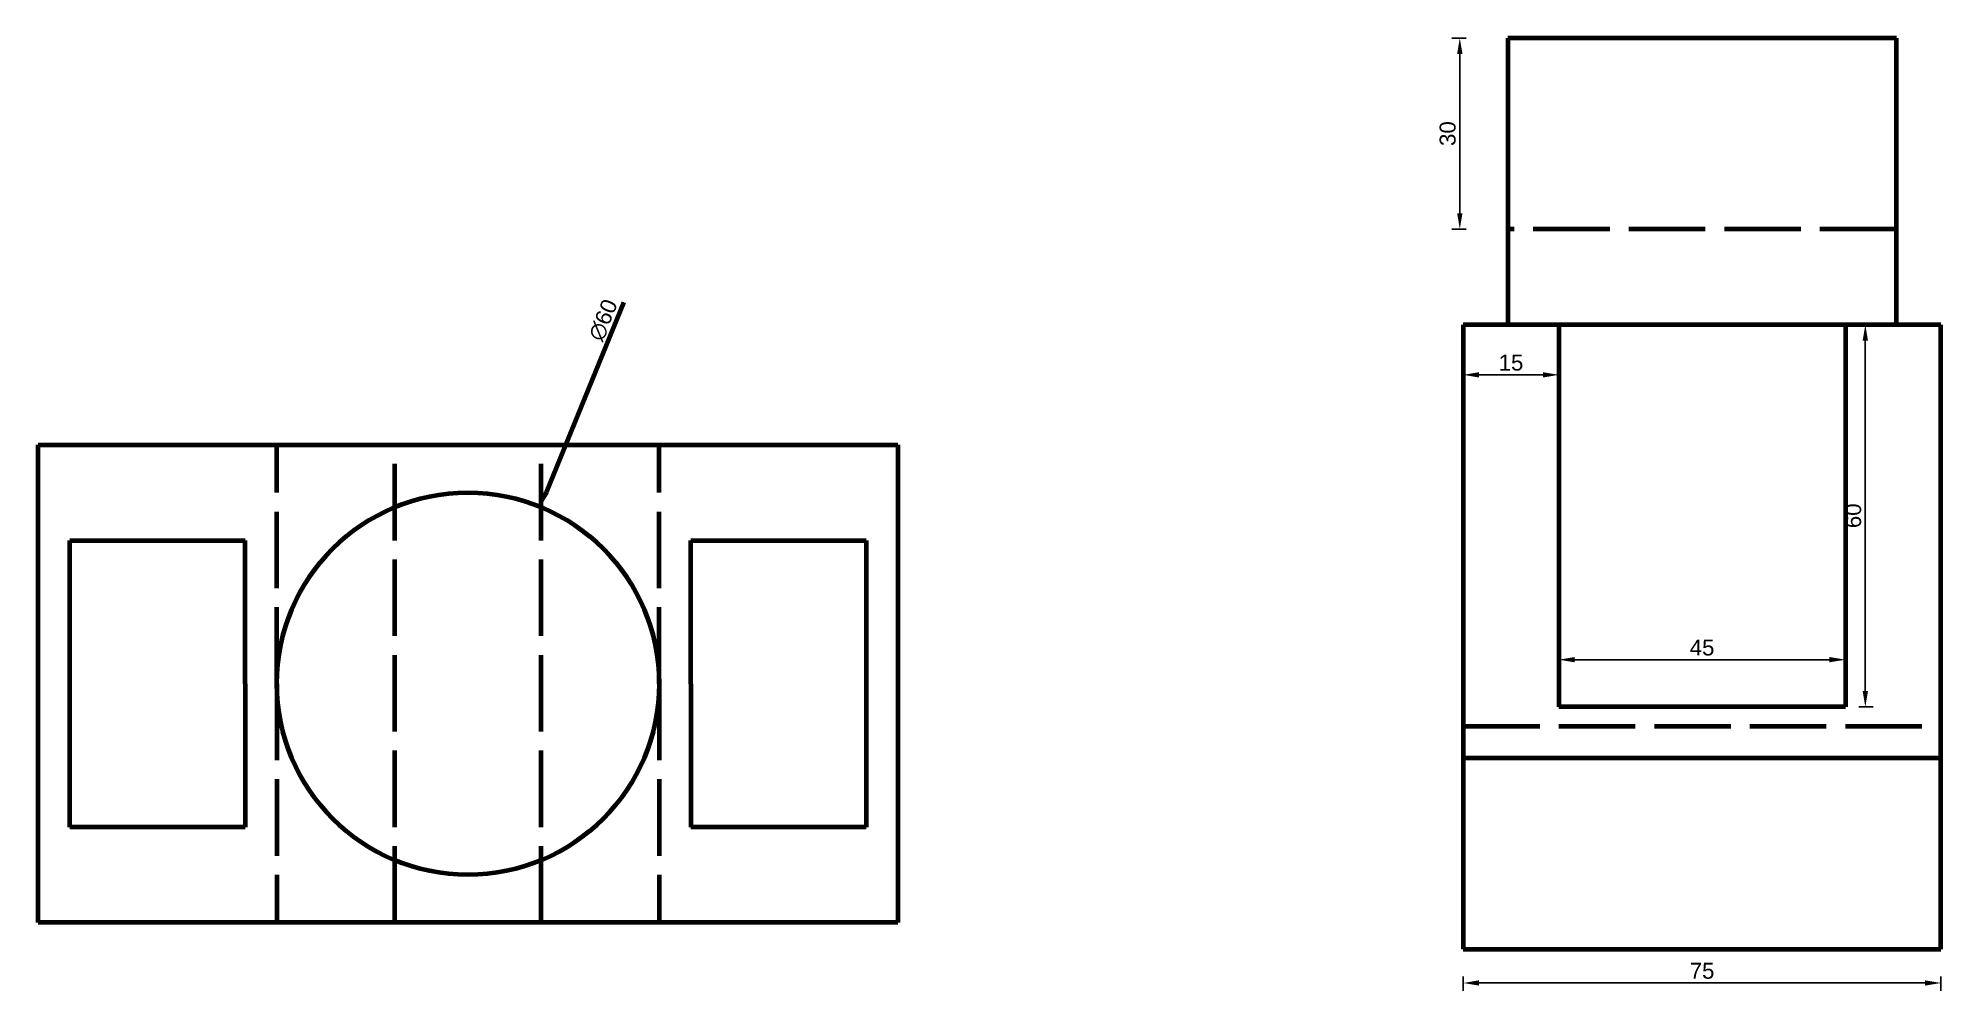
# Model space of a CAD drawing. Header units: inches. Extents: x 934 to 13503, y 40 to 6452.
# Drawn here: x 6468.1 to 6766.9, y 2246.8 to 2396.4 of the extents above; entities that cross this region are included whole.
import ezdxf

# ---------------------------------------------------------------- set-up
doc = ezdxf.new("R2010")
doc.units = ezdxf.units.IN
doc.linetypes.add('ACAD_ISO02W100', pattern=[15, 12, -3])
doc.styles.get("Standard").update_dxf_attribs({"font": 'arial.ttf'})
doc.dimstyles.new('ISO-25', dxfattribs={"dimtxt": 2.5, "dimasz": 2.5, "dimexe": 1.25, "dimexo": 0.275, "dimtad": 1, "dimdsep": 46, "dimtxsty": 'Standard', "dimcen": 2.5, "dimclrd": 256, "dimadec": 0, "dimazin": 0, "dimtfac": 1, "dimtmove": 0, "dimatfit": 3, "dimfxl": 1, "dimfxlon": 1, "dimarcsym": 0})

msp = doc.modelspace()

# ---------------------------------------------------------------- texts
at = {"lineweight": 80, "insert": (6556.848, 2352.151), "char_height": 2.5, "attachment_point": 5, "rotation": 67.74166}
msp.add_mtext('∅60', dxfattribs=at)

# ---------------------------------------------------------------- blocks, each defined once
blk = doc.blocks.new('*D152')
at = {"color": 0, "lineweight": -2, "transparency": 16777216}
for p, q in [((6692.34, 2396.43), (6690.09, 2396.43)), ((6692.34, 2366.43), (6690.09, 2366.43))]:
    blk.add_line(p, q, dxfattribs=at)
at = {"lineweight": -2, "transparency": 16777216}
blk.add_line((6691.34, 2393.93), (6691.34, 2368.93), dxfattribs=at)
at = {"lineweight": 80, "transparency": 16777216}
for points in [[(6690.92, 2393.93), (6691.76, 2393.93), (6691.34, 2396.43)], [(6690.92, 2368.93), (6691.76, 2368.93), (6691.34, 2366.43)]]:
    blk.add_solid(points, dxfattribs=at)
at = {"layer": 'Defpoints', "color": 0, "lineweight": 80, "transparency": 16777216}
for p in [(6706.88, 2396.43), (6691.34, 2366.43), (6706.88, 2366.43)]:
    blk.add_point(p, dxfattribs=at)
at = {"color": 0, "lineweight": 80, "transparency": 16777216, "insert": (6689.44, 2381.43), "char_height": 2.5, "attachment_point": 5, "rotation": 90}
blk.add_mtext('30', dxfattribs=at)
blk = doc.blocks.new('*D153')
at = {"color": 0, "lineweight": -2, "transparency": 16777216}
for p, q in [((6706.88, 2299.84), (6706.88, 2297.59)), ((6751.88, 2299.84), (6751.88, 2297.59))]:
    blk.add_line(p, q, dxfattribs=at)
at = {"lineweight": -2, "transparency": 16777216}
blk.add_line((6709.38, 2298.84), (6749.38, 2298.84), dxfattribs=at)
at = {"lineweight": 80, "transparency": 16777216}
for points in [[(6709.38, 2299.26), (6709.38, 2298.43), (6706.88, 2298.84)], [(6749.38, 2299.26), (6749.38, 2298.43), (6751.88, 2298.84)]]:
    blk.add_solid(points, dxfattribs=at)
at = {"layer": 'Defpoints', "color": 0, "lineweight": 80, "transparency": 16777216}
for p in [(6706.88, 2396.43), (6751.88, 2396.43), (6751.88, 2298.84)]:
    blk.add_point(p, dxfattribs=at)
at = {"color": 0, "lineweight": 80, "transparency": 16777216, "insert": (6729.38, 2300.74), "char_height": 2.5, "attachment_point": 5}
blk.add_mtext('45', dxfattribs=at)
blk = doc.blocks.new('*D154')
at = {"color": 0, "lineweight": -2, "transparency": 16777216}
for p, q in [((6691.88, 2344.56), (6691.88, 2342.31)), ((6706.88, 2344.56), (6706.88, 2342.31))]:
    blk.add_line(p, q, dxfattribs=at)
at = {"lineweight": -2, "transparency": 16777216}
blk.add_line((6694.38, 2343.56), (6704.38, 2343.56), dxfattribs=at)
at = {"lineweight": 80, "transparency": 16777216}
for points in [[(6694.38, 2343.97), (6694.38, 2343.14), (6691.88, 2343.56)], [(6704.38, 2343.97), (6704.38, 2343.14), (6706.88, 2343.56)]]:
    blk.add_solid(points, dxfattribs=at)
at = {"layer": 'Defpoints', "color": 0, "lineweight": 80, "transparency": 16777216}
for p in [(6691.88, 2351.43), (6706.88, 2351.43), (6706.88, 2343.56)]:
    blk.add_point(p, dxfattribs=at)
at = {"color": 0, "lineweight": 80, "transparency": 16777216, "insert": (6699.38, 2345.46), "char_height": 2.5, "attachment_point": 5}
blk.add_mtext('15', dxfattribs=at)
blk = doc.blocks.new('*D155')
at = {"color": 0, "lineweight": -2, "transparency": 16777216}
for p, q in [((6754.01, 2351.43), (6756.26, 2351.43)), ((6754.01, 2291.43), (6756.26, 2291.43))]:
    blk.add_line(p, q, dxfattribs=at)
at = {"lineweight": -2, "transparency": 16777216}
blk.add_line((6755.01, 2348.93), (6755.01, 2293.93), dxfattribs=at)
at = {"lineweight": 80, "transparency": 16777216}
for points in [[(6754.59, 2348.93), (6755.43, 2348.93), (6755.01, 2351.43)], [(6754.59, 2293.93), (6755.43, 2293.93), (6755.01, 2291.43)]]:
    blk.add_solid(points, dxfattribs=at)
at = {"layer": 'Defpoints', "color": 0, "lineweight": 80, "transparency": 16777216}
for p in [(6751.88, 2351.43), (6751.88, 2291.43), (6755.01, 2291.43)]:
    blk.add_point(p, dxfattribs=at)
at = {"color": 0, "lineweight": 80, "transparency": 16777216, "insert": (6753.11, 2321.43), "char_height": 2.5, "attachment_point": 5, "rotation": 90}
blk.add_mtext('60', dxfattribs=at)
blk = doc.blocks.new('*D156')
at = {"color": 0, "lineweight": -2, "transparency": 16777216}
for p, q in [((6691.88, 2249.09), (6691.88, 2246.84)), ((6766.88, 2249.09), (6766.88, 2246.84))]:
    blk.add_line(p, q, dxfattribs=at)
at = {"lineweight": -2, "transparency": 16777216}
blk.add_line((6694.38, 2248.09), (6764.38, 2248.09), dxfattribs=at)
at = {"lineweight": 80, "transparency": 16777216}
for points in [[(6694.38, 2248.51), (6694.38, 2247.68), (6691.88, 2248.09)], [(6764.38, 2248.51), (6764.38, 2247.68), (6766.88, 2248.09)]]:
    blk.add_solid(points, dxfattribs=at)
at = {"layer": 'Defpoints', "color": 0, "lineweight": 80, "transparency": 16777216}
for p in [(6691.88, 2253.43), (6766.88, 2253.43), (6766.88, 2248.09)]:
    blk.add_point(p, dxfattribs=at)
at = {"color": 0, "lineweight": 80, "transparency": 16777216, "insert": (6729.38, 2249.99), "char_height": 2.5, "attachment_point": 5}
blk.add_mtext('75', dxfattribs=at)

# ---------------------------------------------------------------- dimensions: what is measured, and where the dimension line sits
at = {"lineweight": 80}
dim = msp.add_linear_dim(base=(6691.339, 2366.426), p1=(6706.884, 2396.426), p2=(6706.884, 2366.426), angle=90, dimstyle='ISO-25', dxfattribs=at)
dim.commit()
dim.dimension.update_dxf_attribs({"geometry": '*D152', "text_midpoint": (6691.339, 2381.426), "dimtype": 160})
dim = msp.add_linear_dim(base=(6751.884, 2298.844), p1=(6706.884, 2396.426), p2=(6751.884, 2396.426), dimstyle='ISO-25', dxfattribs=at)
dim.commit()
dim.dimension.update_dxf_attribs({"geometry": '*D153', "text_midpoint": (6729.384, 2298.844), "dimtype": 160})
for base, p1, p2, picture, middle in [((6706.884, 2343.558), (6691.884, 2351.426), (6706.884, 2351.426), '*D154', (6699.384, 2345.459)), ((6766.884, 2248.094), (6691.884, 2253.426), (6766.884, 2253.426), '*D156', (6729.384, 2249.99))]:
    dim = msp.add_linear_dim(base=base, p1=p1, p2=p2, dimstyle='ISO-25', dxfattribs=at)
    dim.commit()
    dim.dimension.update_dxf_attribs({"geometry": picture, "text_midpoint": middle})
dim = msp.add_linear_dim(base=(6755.008, 2291.426), p1=(6751.884, 2351.426), p2=(6751.884, 2291.426), angle=90, dimstyle='ISO-25', dxfattribs=at)
dim.commit()
dim.dimension.update_dxf_attribs({"geometry": '*D155', "text_midpoint": (6753.107, 2321.426)})

# ---------------------------------------------------------------- linework, layer by layer
at = {"lineweight": 80}
for p, q in [((6759.884, 2396.426), (6698.884, 2396.426)), ((6698.884, 2396.426), (6698.884, 2351.426)), ((6759.884, 2351.426), (6759.884, 2396.426)), ((6560.101, 2354.894), (6547.925, 2325.145)), ((6691.884, 2351.426), (6691.884, 2253.426)), ((6766.884, 2351.426), (6691.884, 2351.426)), ((6706.884, 2351.426), (6706.884, 2291.426)), ((6751.884, 2351.426), (6751.884, 2291.426)), ((6766.884, 2253.426), (6766.884, 2351.426)), ((6468.114, 2332.566), (6603.114, 2332.566)), ((6468.114, 2257.566), (6468.114, 2332.566)), ((6603.114, 2332.566), (6603.114, 2257.566)), ((6473.114, 2317.566), (6500.614, 2317.566)), ((6473.114, 2272.566), (6473.114, 2317.566)), ((6570.614, 2317.566), (6598.114, 2317.566)), ((6598.114, 2317.566), (6598.114, 2272.566)), ((6751.884, 2291.426), (6706.884, 2291.426)), ((6691.884, 2283.426), (6766.884, 2283.426)), ((6500.614, 2272.566), (6473.114, 2272.566)), ((6598.114, 2272.566), (6570.614, 2272.566)), ((6603.114, 2257.566), (6468.114, 2257.566)), ((6691.884, 2253.426), (6766.884, 2253.426))]:
    msp.add_line(p, q, dxfattribs=at)
at = {"linetype": 'ACAD_ISO02W100', "lineweight": 80}
for p, q in [((6759.884, 2366.426), (6698.884, 2366.426)), ((6505.614, 2295.066), (6505.614, 2332.566)), ((6524.114, 2257.566), (6524.114, 2332.566)), ((6547.114, 2257.566), (6547.114, 2332.566)), ((6565.614, 2295.066), (6565.614, 2332.566)), ((6505.614, 2295.066), (6505.614, 2257.566)), ((6565.614, 2295.066), (6565.614, 2257.566)), ((6691.884, 2288.426), (6766.884, 2288.426))]:
    msp.add_line(p, q, dxfattribs=at)
at = {"linetype": 'Continuous', "lineweight": 80}
for p, q in [((6500.614, 2295.066), (6500.614, 2317.566)), ((6570.614, 2295.066), (6570.614, 2317.566)), ((6500.614, 2295.066), (6500.614, 2272.566)), ((6570.614, 2295.066), (6570.614, 2272.566))]:
    msp.add_line(p, q, dxfattribs=at)
at = {"lineweight": 80}
msp.add_circle((6535.614, 2295.066), 30, dxfattribs=at)
msp.add_solid([(6547.539, 2325.302), (6548.31, 2324.987), (6546.978, 2322.831)], dxfattribs=at)

msp.set_redraw_order([(e.dxf.handle, doc.entitydb.next_handle()) for e in msp.query("TEXT MTEXT ATTDEF DIMENSION ARC_DIMENSION")])  # texts and dimensions are drawn at this point

doc.saveas('drawing.dxf')
